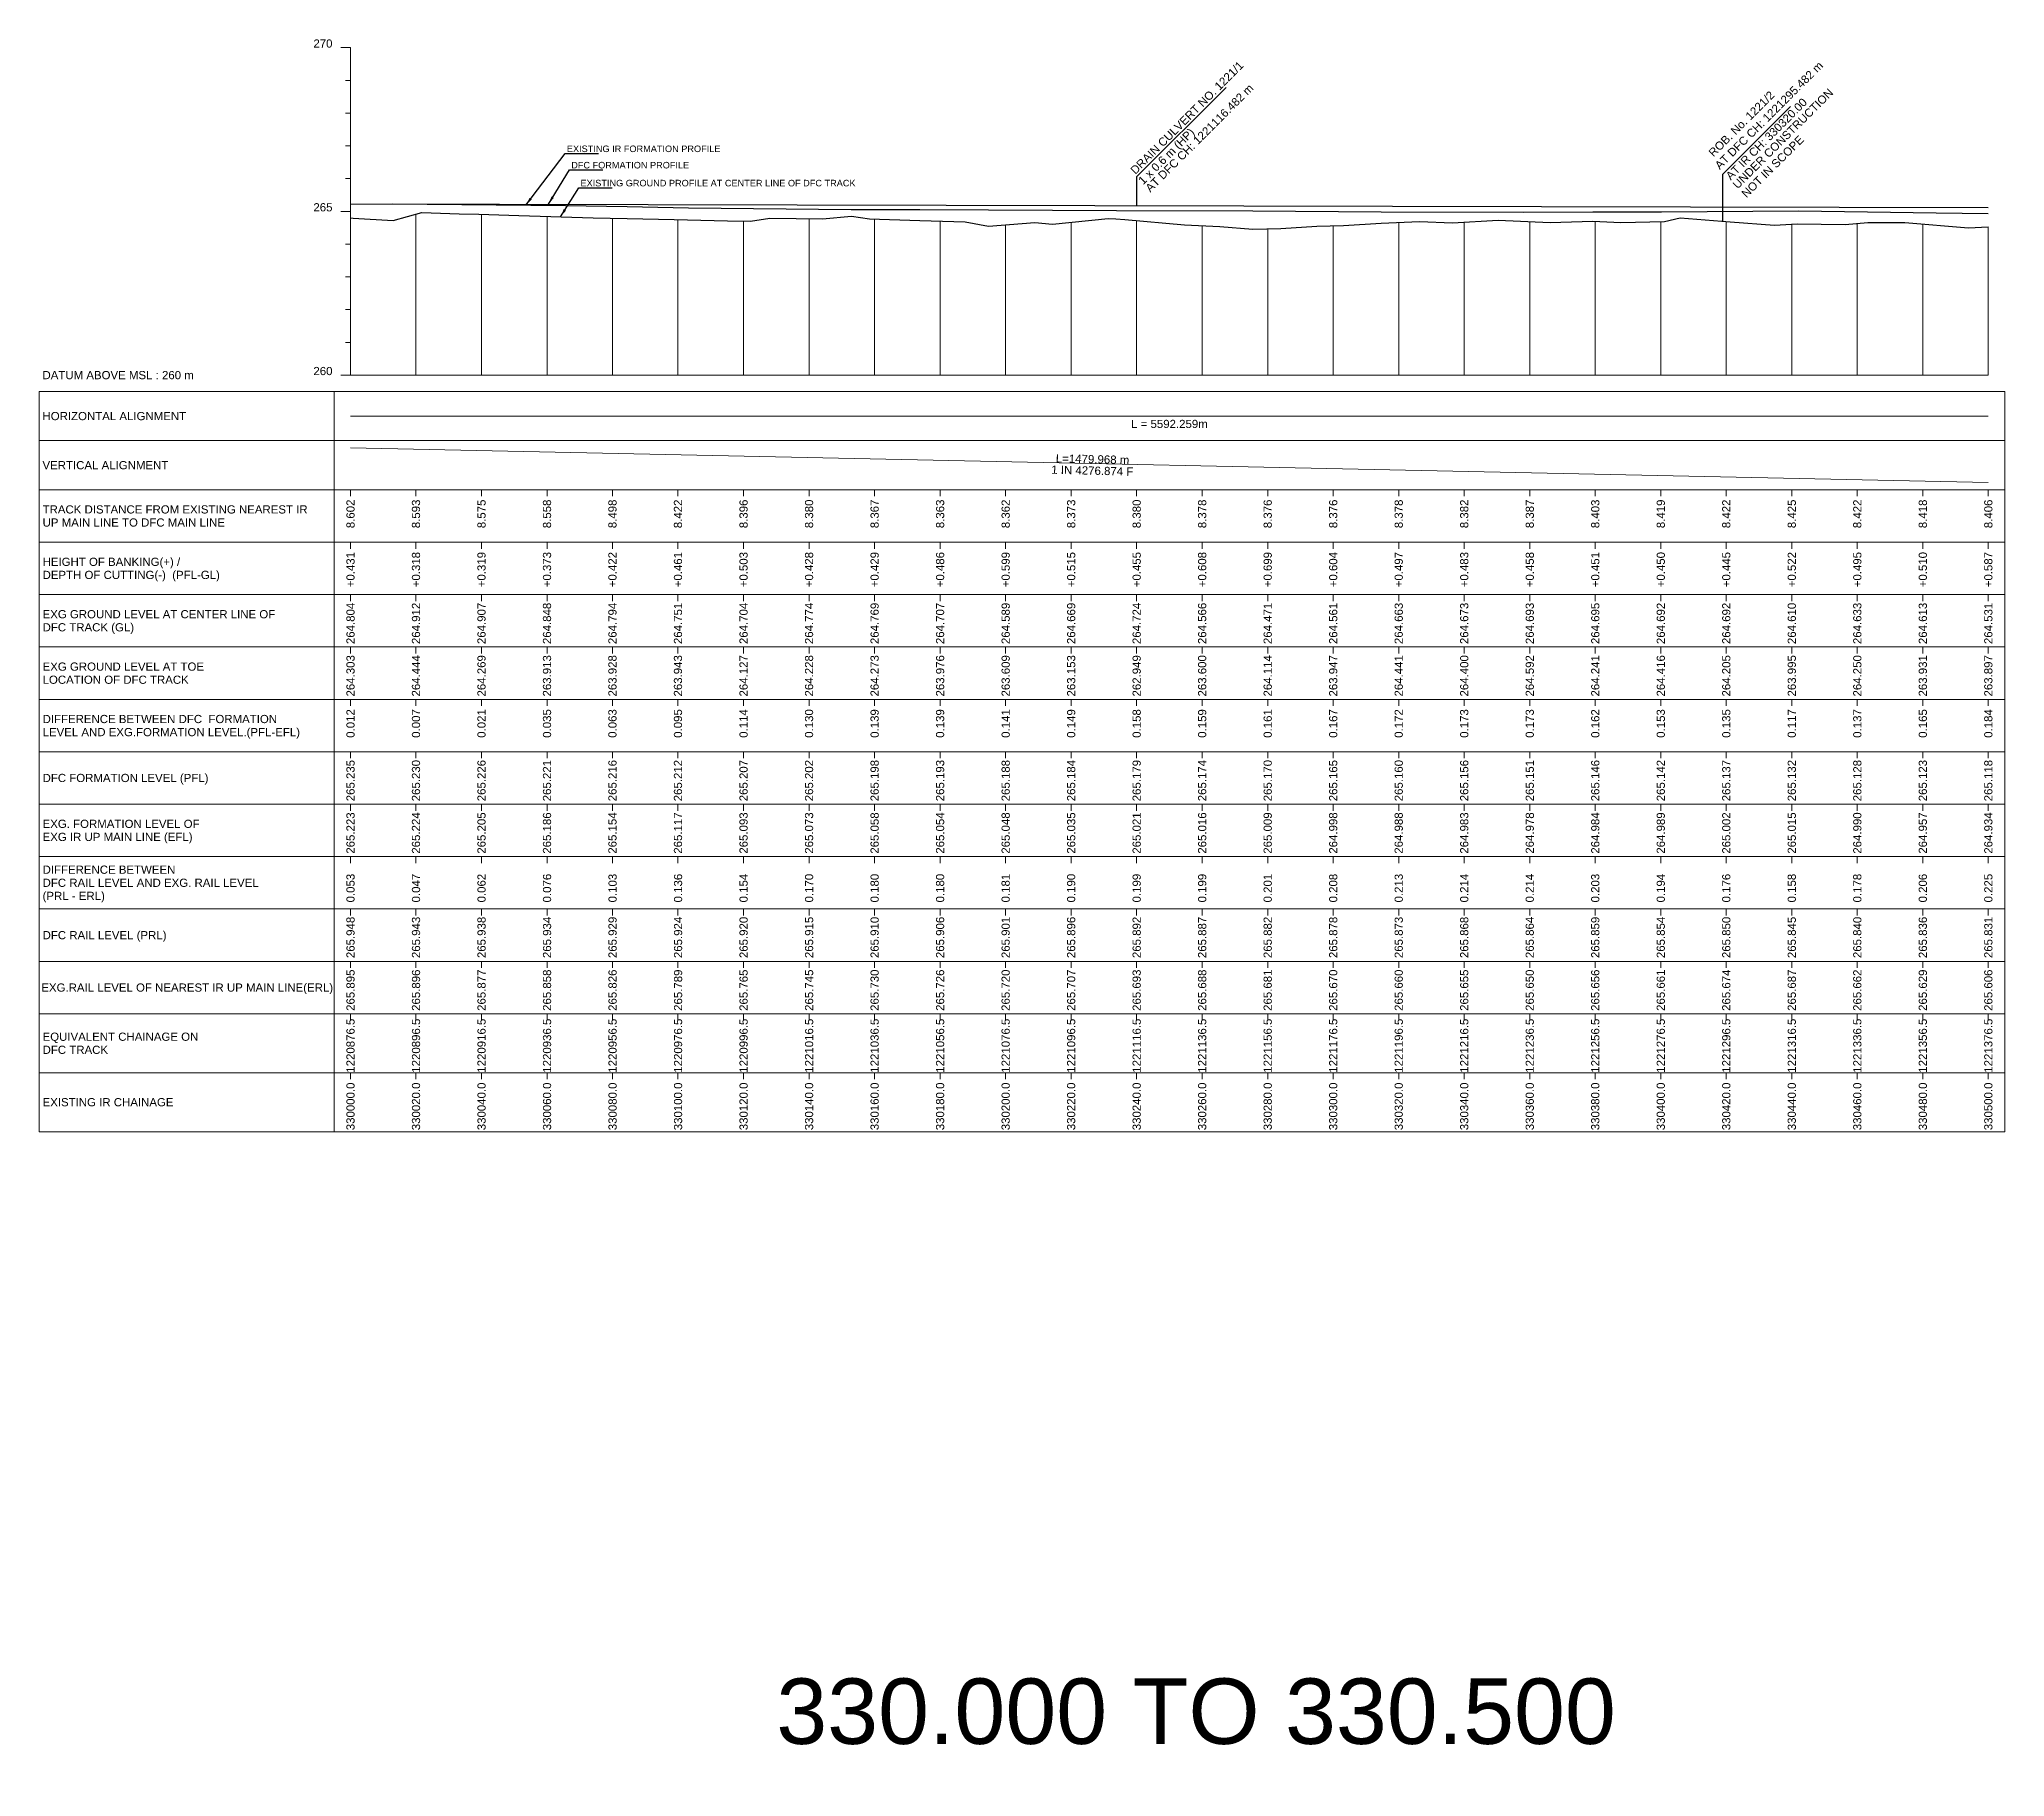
# Model space of a CAD drawing. Header units: metres. Extents: x 2905 to 23505, y -2719 to -1879.
# Drawn here: x 21905 to 22505, y -2428 to -1897 of the extents above; entities that cross this region are included whole.
import ezdxf
from ezdxf.enums import TextEntityAlignment as Align

# ---------------------------------------------------------------- set-up
doc = ezdxf.new("R2010")
doc.units = ezdxf.units.M
doc.header["$MEASUREMENT"] = 0
for name, color, linetype in [("LS BRIDGE'S", 7, 'Continuous'), ('LS DRAIN CULVERT', 10, 'Continuous'), ('ref text', 3, 'Continuous')]:
    doc.layers.add(name, color=color, linetype=linetype)
for name, color, linetype, lineweight in [('LS CUT FILL', 10, 'Continuous', 0), ('LS DATUM', 7, 'Continuous', 0), ('LS DATUM X', 7, 'Continuous', 0), ('LS DATUM Y', 7, 'Continuous', 0), ('LS DIFF. EXG.RL & PRO. RL', 10, 'Continuous', 0), ('LS DIFF. PFL & EFL', 10, 'Continuous', 0), ('LS EXG FL', 7, 'Continuous', 0), ('LS EXG GL', 7, 'Continuous', 0), ('LS EXG GL AT PRO TOE', 7, 'Continuous', 0), ('LS EXG IR CH', 7, 'Continuous', 0), ('LS EXG RL', 7, 'Continuous', 0), ('LS EXG. FL', 7, 'Continuous', 0), ('LS EXG. GL', 7, 'Continuous', 0), ('LS EXG. GL AT PRO. TOE', 7, 'Continuous', 0), ('LS EXG. IR CH', 7, 'Continuous', 0), ('LS EXG. RL', 7, 'Continuous', 0), ('LS FRAME', 7, 'Continuous', 0), ('LS HORIZONTAL ALIGNMENT', 10, 'Continuous', 0), ('LS PFL-EFL', 10, 'Continuous', 0), ('LS PRL-ERL', 10, 'Continuous', 0), ('LS PRO FL', 10, 'Continuous', 0), ('LS PRO. CUT & FILL', 10, 'Continuous', 0), ('LS PRO. DFCC CH', 10, 'Continuous', 0), ('LS PRO. FL', 10, 'Continuous', 0), ('LS PRO. RL', 10, 'Continuous', 0), ('LS PROFILE EXG FL', 7, 'Continuous', 25), ('LS PROFILE EXG GL', 7, 'Continuous', 30), ('LS PROFILE PRO FL', 1, 'Continuous', 30), ('LS TICKS', 7, 'Continuous', 0), ('LS TRACK CENTER', 10, 'Continuous', 0), ("LS TRACK CENTER's", 10, 'Continuous', 0), ('LS VERTICAL ALIGNMENT', 10, 'Continuous', 0), ('Profile Grid', 7, 'Continuous', 0)]:
    doc.layers.add(name, color=color, linetype=linetype, lineweight=lineweight)
doc.styles.get("Standard").update_dxf_attribs({"font": 'arial.ttf'})
doc.styles.add('Style-Arial', font='arial.ttf')
doc.styles.add('StyleArial', font='arial.ttf')
doc.dimstyles.get("Standard").update_dxf_attribs({"dimtxt": 5, "dimasz": 0.18, "dimexe": 0.18, "dimexo": 0.0625, "dimgap": 0.09, "dimtad": 0, "dimtih": 1, "dimtoh": 1, "dimdec": 4, "dimzin": 0, "dimdsep": 46, "dimtxsty": 'Standard', "dimcen": 0.09, "dimadec": 0, "dimazin": 0, "dimtfac": 1, "dimtdec": 4, "dimtofl": 0, "dimtmove": 0, "dimatfit": 3, "dimfxl": 1, "dimtolj": 1, "dimtzin": 0, "dimarcsym": 0})

msp = doc.modelspace()

# ---------------------------------------------------------------- texts
at = {"layer": "LS BRIDGE'S", "color": 10}
for s, p in [('AT DFC CH: 1221295.482 m', (22418.02, -1937.38)), ('ROB. No. 1221/2', (22416.09, -1933.54))]:
    msp.add_text(s, height=2.5, rotation=44.86671, dxfattribs=at).set_placement(p)
at = {"layer": "LS BRIDGE'S", "color": 5}
for s, p in [('UNDER CONSTRUCTION ', (22423.46, -1943.3)), ('NOT IN SCOPE', (22426.17, -1946.01))]:
    msp.add_text(s, height=2.5, rotation=44.86671, dxfattribs=at).set_placement(p)
at = {"layer": "LS BRIDGE'S"}
msp.add_text('AT IR CH: 330320.00', height=2.5, rotation=45.16594, dxfattribs=at).set_placement((22421.36, -1940.61))
at = {"layer": 'LS CUT FILL', "lineweight": 0, "style": 'Style-Arial'}
for s, p in [('+0.431', (22000, -2054)), ('+0.318', (22019.99, -2054)), ('+0.319', (22039.99, -2054)), ('+0.373', (22059.99, -2054)), ('+0.422', (22079.97, -2054)), ('+0.461', (22099.97, -2054)), ('+0.503', (22119.99, -2054)), ('+0.428', (22139.99, -2054)), ('+0.429', (22160, -2054)), ('+0.486', (22180, -2054)), ('+0.599', (22200.01, -2054)), ('+0.515', (22220.01, -2054)), ('+0.455', (22240, -2054)), ('+0.608', (22260, -2054)), ('+0.699', (22280, -2054)), ('+0.604', (22300, -2054)), ('+0.497', (22320, -2054)), ('+0.483', (22340, -2054)), ('+0.458', (22360.01, -2054)), ('+0.451', (22380.01, -2054)), ('+0.450', (22400.01, -2054)), ('+0.445', (22420, -2054)), ('+0.522', (22440, -2054)), ('+0.495', (22460, -2054)), ('+0.510', (22480, -2054)), ('+0.587', (22500, -2054))]:
    msp.add_text(s, height=2.5, rotation=90, dxfattribs=at).set_placement(p, align=Align.MIDDLE_RIGHT)
at = {"layer": 'LS DATUM', "color": 7, "style": 'StyleArial'}
msp.add_text('DATUM ABOVE MSL : 260 m', height=2.5, rotation=0.00003, dxfattribs=at).set_placement((21905.97, -2000), align=Align.MIDDLE_LEFT)
at = {"layer": 'LS DATUM Y', "color": 7, "lineweight": 0, "style": 'Style-Arial'}
for s, p in [('270', (21994.5, -1900)), ('270', (21994.5, -1900)), ('265', (21994.5, -1950)), ('260', (21994.5, -2000))]:
    msp.add_text(s, height=2.5, dxfattribs=at).set_placement(p, align=Align.RIGHT)
at = {"layer": 'LS DIFF. EXG.RL & PRO. RL', "color": 10, "style": 'StyleArial'}
for s, p in [('DIFFERENCE BETWEEN ', (21906, -2151)), ('DFC RAIL LEVEL AND EXG. RAIL LEVEL ', (21906, -2155)), ('(PRL - ERL)', (21906, -2159))]:
    msp.add_text(s, height=2.5, rotation=0.00003, dxfattribs=at).set_placement(p, align=Align.MIDDLE_LEFT)
at = {"layer": 'LS DIFF. PFL & EFL', "color": 10, "style": 'StyleArial'}
for s, p in [('DIFFERENCE BETWEEN DFC  FORMATION ', (21906, -2105)), ('LEVEL AND EXG.FORMATION LEVEL.(PFL-EFL)', (21906, -2109))]:
    msp.add_text(s, height=2.5, rotation=0.00003, dxfattribs=at).set_placement(p, align=Align.MIDDLE_LEFT)
at = {"layer": 'LS DRAIN CULVERT'}
for s, p in [('DRAIN CULVERT NO. 1221/1', (22239.61, -1938.87)), ('AT DFC CH: 1221116.482 m', (22244.17, -1944.31)), ('1 x 0.6 m (HP)', (22241.97, -1942.02))]:
    msp.add_text(s, height=2.5, rotation=44.95988, dxfattribs=at).set_placement(p)
at = {"layer": 'LS EXG FL', "style": 'StyleArial'}
for s, p in [('EXG. FORMATION LEVEL OF', (21906, -2137)), ('EXG IR UP MAIN LINE (EFL)', (21906, -2141))]:
    msp.add_text(s, height=2.5, rotation=0.00003, dxfattribs=at).set_placement(p, align=Align.MIDDLE_LEFT)
at = {"layer": 'LS EXG GL', "lineweight": 0, "style": 'Style-Arial'}
for s, p in [('264.804', (22000, -2069.5)), ('264.912', (22019.99, -2069.5)), ('264.907', (22039.99, -2069.5)), ('264.848', (22059.99, -2069.5)), ('264.794', (22079.97, -2069.5)), ('264.751', (22099.97, -2069.5)), ('264.704', (22119.99, -2069.5)), ('264.774', (22139.99, -2069.5)), ('264.769', (22160, -2069.5)), ('264.707', (22180, -2069.5)), ('264.589', (22200.01, -2069.5)), ('264.669', (22220.01, -2069.5)), ('264.724', (22240, -2069.5)), ('264.566', (22260, -2069.5)), ('264.471', (22280, -2069.5)), ('264.561', (22300, -2069.5)), ('264.663', (22320, -2069.5)), ('264.673', (22340, -2069.5)), ('264.693', (22360.01, -2069.5)), ('264.695', (22380.01, -2069.5)), ('264.692', (22400.01, -2069.5)), ('264.692', (22420, -2069.5)), ('264.610', (22440, -2069.5)), ('264.633', (22460, -2069.5)), ('264.613', (22480, -2069.5)), ('264.531', (22500, -2069.5))]:
    msp.add_text(s, height=2.5, rotation=90, dxfattribs=at).set_placement(p, align=Align.MIDDLE_RIGHT)
at = {"layer": 'LS EXG GL AT PRO TOE', "color": 7, "style": 'StyleArial'}
for s, p in [('EXG GROUND LEVEL AT TOE', (21906, -2089)), ('LOCATION OF DFC TRACK', (21906, -2093))]:
    msp.add_text(s, height=2.5, rotation=0.00003, dxfattribs=at).set_placement(p, align=Align.MIDDLE_LEFT)
at = {"layer": 'LS EXG IR CH', "style": 'Style-Arial'}
for s, p in [('330000.0', (22000, -2216)), ('330020.0', (22020, -2216)), ('330040.0', (22040, -2216)), ('330060.0', (22060, -2216)), ('330080.0', (22080, -2216)), ('330100.0', (22100, -2216)), ('330120.0', (22120, -2216)), ('330140.0', (22140, -2216)), ('330160.0', (22160, -2216)), ('330180.0', (22180, -2216)), ('330200.0', (22200, -2216)), ('330220.0', (22220, -2216)), ('330240.0', (22240, -2216)), ('330260.0', (22260, -2216)), ('330280.0', (22280, -2216)), ('330300.0', (22300, -2216)), ('330320.0', (22320, -2216)), ('330340.0', (22340, -2216)), ('330360.0', (22360, -2216)), ('330380.0', (22380, -2216)), ('330400.0', (22400, -2216)), ('330420.0', (22420, -2216)), ('330440.0', (22440, -2216)), ('330460.0', (22460, -2216)), ('330480.0', (22480, -2216)), ('330500.0', (22500, -2216))]:
    msp.add_text(s, height=2.5, rotation=90, dxfattribs=at).set_placement(p, align=Align.MIDDLE_RIGHT)
at = {"layer": 'LS EXG RL', "style": 'Style-Arial'}
for s, p in [('265.895', (22000, -2181.5)), ('265.896', (22020, -2181.5)), ('265.877', (22040, -2181.5)), ('265.858', (22060, -2181.5)), ('265.826', (22080, -2181.5)), ('265.789', (22100, -2181.5)), ('265.765', (22120, -2181.5)), ('265.745', (22140, -2181.5)), ('265.730', (22160, -2181.5)), ('265.726', (22180, -2181.5)), ('265.720', (22200, -2181.5)), ('265.707', (22220, -2181.5)), ('265.693', (22240, -2181.5)), ('265.688', (22260, -2181.5)), ('265.681', (22280, -2181.5)), ('265.670', (22300, -2181.5)), ('265.660', (22320, -2181.5)), ('265.655', (22340, -2181.5)), ('265.650', (22360, -2181.5)), ('265.656', (22380, -2181.5)), ('265.661', (22400, -2181.5)), ('265.674', (22420, -2181.5)), ('265.687', (22440, -2181.5)), ('265.662', (22460, -2181.5)), ('265.629', (22480, -2181.5)), ('265.606', (22500, -2181.5))]:
    msp.add_text(s, height=2.5, rotation=90, dxfattribs=at).set_placement(p, align=Align.MIDDLE_RIGHT)
at = {"layer": 'LS EXG. FL'}
for s, p in [('265.223', (22000, -2133.5)), ('265.224', (22019.99, -2133.5)), ('265.205', (22039.99, -2133.5)), ('265.186', (22059.99, -2133.5)), ('265.154', (22079.97, -2133.5)), ('265.117', (22099.97, -2133.5)), ('265.093', (22119.99, -2133.5)), ('265.073', (22139.99, -2133.5)), ('265.058', (22160, -2133.5)), ('265.054', (22180, -2133.5)), ('265.048', (22200.01, -2133.5)), ('265.035', (22220.01, -2133.5)), ('265.021', (22240, -2133.5)), ('265.016', (22260, -2133.5)), ('265.009', (22280, -2133.5)), ('264.998', (22300, -2133.5)), ('264.988', (22320, -2133.5)), ('264.983', (22340, -2133.5)), ('264.978', (22360.01, -2133.5)), ('264.984', (22380.01, -2133.5)), ('264.989', (22400.01, -2133.5)), ('265.002', (22420, -2133.5)), ('265.015', (22440, -2133.5)), ('264.990', (22460, -2133.5)), ('264.957', (22480, -2133.5)), ('264.934', (22500, -2133.5))]:
    msp.add_text(s, height=2.5, rotation=90, dxfattribs=at).set_placement(p, align=Align.MIDDLE_RIGHT)
at = {"layer": 'LS EXG. GL', "color": 7, "style": 'StyleArial'}
for s, p in [('EXG GROUND LEVEL AT CENTER LINE OF ', (21906, -2073)), ('DFC TRACK (GL)', (21906, -2077))]:
    msp.add_text(s, height=2.5, rotation=0.00003, dxfattribs=at).set_placement(p, align=Align.MIDDLE_LEFT)
at = {"layer": 'LS EXG. GL AT PRO. TOE'}
for s, p in [('264.303', (22000, -2085.5)), ('264.444', (22019.99, -2085.5)), ('264.269', (22039.99, -2085.5)), ('263.913', (22059.99, -2085.5)), ('263.928', (22079.97, -2085.5)), ('263.943', (22099.97, -2085.5)), ('264.127', (22119.99, -2085.5)), ('264.228', (22139.99, -2085.5)), ('264.273', (22160, -2085.5)), ('263.976', (22180, -2085.5)), ('263.609', (22200.01, -2085.5)), ('263.153', (22220.01, -2085.5)), ('262.949', (22240, -2085.5)), ('263.600', (22260, -2085.5)), ('264.114', (22280, -2085.5)), ('263.947', (22300, -2085.5)), ('264.441', (22320, -2085.5)), ('264.400', (22340, -2085.5)), ('264.592', (22360.01, -2085.5)), ('264.241', (22380.01, -2085.5)), ('264.416', (22400.01, -2085.5)), ('264.205', (22420, -2085.5)), ('263.995', (22440, -2085.5)), ('264.250', (22460, -2085.5)), ('263.931', (22480, -2085.5)), ('263.897', (22500, -2085.5))]:
    msp.add_text(s, height=2.5, rotation=90, dxfattribs=at).set_placement(p, align=Align.MIDDLE_RIGHT)
at = {"layer": 'LS EXG. IR CH', "style": 'StyleArial'}
msp.add_text('EXISTING IR CHAINAGE', height=2.5, rotation=0.00003, dxfattribs=at).set_placement((21906, -2222), align=Align.MIDDLE_LEFT)
at = {"layer": 'LS EXG. RL', "style": 'StyleArial'}
msp.add_text('EXG.RAIL LEVEL OF NEAREST IR UP MAIN LINE(ERL)', height=2.5, rotation=0.00003, dxfattribs=at).set_placement((21905.61, -2187), align=Align.MIDDLE_LEFT)
at = {"layer": 'LS HORIZONTAL ALIGNMENT', "style": 'StyleArial'}
msp.add_text('HORIZONTAL ALIGNMENT', height=2.5, rotation=0.00003, dxfattribs=at).set_placement((21905.97, -2012.5), align=Align.MIDDLE_LEFT)
at = {"layer": 'LS HORIZONTAL ALIGNMENT', "lineweight": 0, "insert": (22250, -2014.92), "char_height": 2.5, "attachment_point": 5, "line_spacing_factor": 0.6, "style": 'Style-Arial'}
msp.add_mtext('L = 5592.259m', dxfattribs=at)
at = {"layer": 'LS PFL-EFL'}
for s, p in [('0.012', (22000, -2102)), ('0.007', (22019.99, -2102)), ('0.021', (22039.99, -2102)), ('0.035', (22059.99, -2102)), ('0.063', (22079.97, -2102)), ('0.095', (22099.97, -2102)), ('0.114', (22119.99, -2102)), ('0.130', (22139.99, -2102)), ('0.139', (22160, -2102)), ('0.139', (22180, -2102)), ('0.141', (22200.01, -2102)), ('0.149', (22220.01, -2102)), ('0.158', (22240, -2102)), ('0.159', (22260, -2102)), ('0.161', (22280, -2102)), ('0.167', (22300, -2102)), ('0.172', (22320, -2102)), ('0.173', (22340, -2102)), ('0.173', (22360.01, -2102)), ('0.162', (22380.01, -2102)), ('0.153', (22400.01, -2102)), ('0.135', (22420, -2102)), ('0.117', (22440, -2102)), ('0.137', (22460, -2102)), ('0.165', (22480, -2102)), ('0.184', (22500, -2102))]:
    msp.add_text(s, height=2.5, rotation=90, dxfattribs=at).set_placement(p, align=Align.MIDDLE_RIGHT)
at = {"layer": 'LS PRL-ERL'}
for s, p in [('0.053', (22001.25, -2161)), ('0.053', (22001.25, -2161)), ('0.047', (22021.25, -2161)), ('0.047', (22021.25, -2161)), ('0.062', (22041.25, -2161)), ('0.062', (22041.25, -2161)), ('0.076', (22061.25, -2161)), ('0.076', (22061.25, -2161)), ('0.103', (22081.25, -2161)), ('0.103', (22081.25, -2161)), ('0.136', (22101.25, -2161)), ('0.136', (22101.25, -2161)), ('0.154', (22121.25, -2161)), ('0.154', (22121.25, -2161)), ('0.170', (22141.25, -2161)), ('0.180', (22161.25, -2161)), ('0.180', (22181.25, -2161)), ('0.181', (22201.25, -2161)), ('0.181', (22201.25, -2161)), ('0.190', (22221.25, -2161)), ('0.199', (22241.25, -2161)), ('0.199', (22241.25, -2161)), ('0.199', (22261.25, -2161)), ('0.199', (22261.25, -2161)), ('0.201', (22281.25, -2161)), ('0.201', (22281.25, -2161)), ('0.208', (22301.25, -2161)), ('0.208', (22301.25, -2161)), ('0.213', (22321.25, -2161)), ('0.213', (22321.25, -2161)), ('0.214', (22341.25, -2161)), ('0.214', (22341.25, -2161)), ('0.214', (22361.25, -2161)), ('0.214', (22361.25, -2161)), ('0.203', (22381.25, -2161)), ('0.203', (22381.25, -2161)), ('0.194', (22401.25, -2161)), ('0.194', (22401.25, -2161)), ('0.176', (22421.25, -2161)), ('0.176', (22421.25, -2161)), ('0.158', (22441.25, -2161)), ('0.158', (22441.25, -2161)), ('0.178', (22461.25, -2161)), ('0.178', (22461.25, -2161)), ('0.206', (22481.25, -2161)), ('0.206', (22481.25, -2161)), ('0.225', (22501.25, -2161)), ('0.225', (22501.25, -2161)), ('0.17', (22141.25, -2161)), ('0.18', (22161.25, -2161)), ('0.18', (22181.25, -2161)), ('0.19', (22221.25, -2161))]:
    msp.add_text(s, height=2.5, rotation=90, dxfattribs=at).set_placement(p)
at = {"layer": 'LS PRO FL', "lineweight": 0, "style": 'Style-Arial'}
for s, p in [('265.235', (22000, -2117.5)), ('265.230', (22019.99, -2117.5)), ('265.226', (22039.99, -2117.5)), ('265.221', (22059.99, -2117.5)), ('265.216', (22079.97, -2117.5)), ('265.212', (22099.97, -2117.5)), ('265.207', (22119.99, -2117.5)), ('265.202', (22139.99, -2117.5)), ('265.198', (22160, -2117.5)), ('265.193', (22180, -2117.5)), ('265.188', (22200.01, -2117.5)), ('265.184', (22220.01, -2117.5)), ('265.179', (22240, -2117.5)), ('265.174', (22260, -2117.5)), ('265.170', (22280, -2117.5)), ('265.165', (22300, -2117.5)), ('265.160', (22320, -2117.5)), ('265.156', (22340, -2117.5)), ('265.151', (22360.01, -2117.5)), ('265.146', (22380.01, -2117.5)), ('265.142', (22400.01, -2117.5)), ('265.137', (22420, -2117.5)), ('265.132', (22440, -2117.5)), ('265.128', (22460, -2117.5)), ('265.123', (22480, -2117.5)), ('265.118', (22500, -2117.5))]:
    msp.add_text(s, height=2.5, rotation=90, dxfattribs=at).set_placement(p, align=Align.MIDDLE_RIGHT)
at = {"layer": 'LS PRO. CUT & FILL', "color": 10, "style": 'StyleArial'}
for s, p in [('HEIGHT OF BANKING(+) /', (21906, -2057)), ('DEPTH OF CUTTING(-)  (PFL-GL)', (21906, -2061))]:
    msp.add_text(s, height=2.5, rotation=0.00003, dxfattribs=at).set_placement(p, align=Align.MIDDLE_LEFT)
at = {"layer": 'LS PRO. DFCC CH', "color": 10, "style": 'Style-Arial'}
for s, p in [('EQUIVALENT CHAINAGE ON ', (21906, -2202)), ('DFC TRACK', (21906, -2206))]:
    msp.add_text(s, height=2.5, rotation=0.00003, dxfattribs=at).set_placement(p, align=Align.MIDDLE_LEFT)
at = {"layer": 'LS PRO. DFCC CH'}
for s, p in [('1220876.5', (22001.25, -2213)), ('1220896.5', (22021.25, -2213)), ('1220916.5', (22041.25, -2213)), ('1220936.5', (22061.25, -2213)), ('1220956.5', (22081.25, -2213)), ('1220976.5', (22101.25, -2213)), ('1220996.5', (22121.25, -2213)), ('1221016.5', (22141.25, -2213)), ('1221036.5', (22161.25, -2213)), ('1221056.5', (22181.25, -2213)), ('1221076.5', (22201.25, -2213)), ('1221096.5', (22221.25, -2213)), ('1221116.5', (22241.25, -2213)), ('1221136.5', (22261.25, -2213)), ('1221156.5', (22281.25, -2213)), ('1221176.5', (22301.25, -2213)), ('1221196.5', (22321.25, -2213)), ('1221216.5', (22341.25, -2213)), ('1221236.5', (22361.25, -2213)), ('1221256.5', (22381.25, -2213)), ('1221276.5', (22401.25, -2213)), ('1221296.5', (22421.25, -2213)), ('1221316.5', (22441.25, -2213)), ('1221336.5', (22461.25, -2213)), ('1221356.5', (22481.25, -2213)), ('1221376.5', (22501.25, -2213))]:
    msp.add_text(s, height=2.5, rotation=90, dxfattribs=at).set_placement(p)
at = {"layer": 'LS PRO. FL', "color": 10, "style": 'StyleArial'}
msp.add_text('DFC FORMATION LEVEL (PFL) ', height=2.5, rotation=0.00003, dxfattribs=at).set_placement((21906, -2123), align=Align.MIDDLE_LEFT)
at = {"layer": 'LS PRO. RL'}
for s, p in [('265.948', (22001.25, -2178)), ('265.943', (22021.25, -2178)), ('265.938', (22041.25, -2178)), ('265.934', (22061.25, -2178)), ('265.929', (22081.25, -2178)), ('265.924', (22101.25, -2178)), ('265.920', (22121.25, -2178)), ('265.915', (22141.25, -2178)), ('265.910', (22161.25, -2178)), ('265.906', (22181.25, -2178)), ('265.901', (22201.25, -2178)), ('265.896', (22221.25, -2178)), ('265.892', (22241.25, -2178)), ('265.887', (22261.25, -2178)), ('265.882', (22281.25, -2178)), ('265.878', (22301.25, -2178)), ('265.873', (22321.25, -2178)), ('265.868', (22341.25, -2178)), ('265.864', (22361.25, -2178)), ('265.859', (22381.25, -2178)), ('265.854', (22401.25, -2178)), ('265.850', (22421.25, -2178)), ('265.845', (22441.25, -2178)), ('265.840', (22461.25, -2178)), ('265.836', (22481.25, -2178)), ('265.831', (22501.25, -2178))]:
    msp.add_text(s, height=2.5, rotation=90, dxfattribs=at).set_placement(p)
at = {"layer": 'LS PRO. RL', "color": 10, "style": 'StyleArial'}
msp.add_text('DFC RAIL LEVEL (PRL)', height=2.5, rotation=0.00003, dxfattribs=at).set_placement((21906, -2171), align=Align.MIDDLE_LEFT)
at = {"layer": 'LS PROFILE EXG FL', "color": 7, "linetype": 'Continuous', "lineweight": 0, "style": 'Style-Arial'}
msp.add_text('EXISTING IR FORMATION PROFILE', height=2, dxfattribs=at).set_placement((22066.06, -1931.9))
at = {"layer": 'LS PROFILE EXG GL', "color": 7, "lineweight": 0, "style": 'Style-Arial'}
msp.add_text('EXISTING GROUND PROFILE AT CENTER LINE OF DFC TRACK', height=2, dxfattribs=at).set_placement((22070.21, -1942.37, 0))
at = {"layer": 'LS PROFILE PRO FL', "style": 'Style-Arial'}
msp.add_text(' DFC FORMATION PROFILE', height=2, dxfattribs=at).set_placement((22066.61, -1936.89, 0))
at = {"layer": 'LS TRACK CENTER'}
for s, p in [('8.602', (22000, -2038)), ('8.593', (22019.99, -2038)), ('8.575', (22039.99, -2038)), ('8.558', (22059.99, -2038)), ('8.498', (22079.97, -2038)), ('8.422', (22099.97, -2038)), ('8.396', (22119.99, -2038)), ('8.380', (22139.99, -2038)), ('8.367', (22160, -2038)), ('8.363', (22180, -2038)), ('8.362', (22200.01, -2038)), ('8.373', (22220.01, -2038)), ('8.380', (22240, -2038)), ('8.378', (22260, -2038)), ('8.376', (22280, -2038)), ('8.376', (22300, -2038)), ('8.378', (22320, -2038)), ('8.382', (22340, -2038)), ('8.387', (22360.01, -2038)), ('8.403', (22380.01, -2038)), ('8.419', (22400.01, -2038)), ('8.422', (22420, -2038)), ('8.425', (22440, -2038)), ('8.422', (22460, -2038)), ('8.418', (22480, -2038)), ('8.406', (22500, -2038))]:
    msp.add_text(s, height=2.5, rotation=90, dxfattribs=at).set_placement(p, align=Align.MIDDLE_RIGHT)
at = {"layer": "LS TRACK CENTER's", "color": 10, "style": 'StyleArial'}
for s, p in [('TRACK DISTANCE FROM EXISTING NEAREST IR ', (21906, -2041)), ('UP MAIN LINE TO DFC MAIN LINE', (21906, -2045))]:
    msp.add_text(s, height=2.5, rotation=0.00003, dxfattribs=at).set_placement(p, align=Align.MIDDLE_LEFT)
at = {"layer": 'LS VERTICAL ALIGNMENT', "style": 'StyleArial'}
msp.add_text('VERTICAL ALIGNMENT', height=2.5, rotation=0.00003, dxfattribs=at).set_placement((21905.97, -2027.5), align=Align.MIDDLE_LEFT)
at = {"layer": 'LS VERTICAL ALIGNMENT', "lineweight": 0, "insert": (22226.5, -2027.42), "char_height": 2.5, "attachment_point": 5, "rotation": 358.62123, "line_spacing_factor": 0.84, "style": 'Style-Arial'}
msp.add_mtext('L=1479.968 m\\P1 IN 4276.874 F', dxfattribs=at)
at = {"layer": 'ref text', "color": 3, "insert": (22130, -2418.23), "char_height": 20, "width": 256.3165, "attachment_point": 7, "bg_fill": 3, "box_fill_scale": 1.5, "bg_fill_color": 256, "bg_fill_transparency": 0}
msp.add_mtext('330.000 TO 330.500', dxfattribs=at)

# ---------------------------------------------------------------- linework, layer by layer
at = {"layer": "LS BRIDGE'S"}
for p, q in [((22419, -1938.59), (22439.65, -1917.95)), ((22419, -1953), (22419, -1938.59))]:
    msp.add_line(p, q, dxfattribs=at)
at = {"layer": 'LS DATUM X', "color": 7, "linetype": 'Continuous', "lineweight": 0}
msp.add_line((22000, -2000), (22500, -2000), dxfattribs=at)
at = {"layer": 'LS DATUM Y', "color": 7, "linetype": 'Continuous', "lineweight": 0}
for p, q in [((21997, -1900), (22000, -1900)), ((21997, -1900), (22000, -1900)), ((22000, -2000), (22000, -1900)), ((21998.5, -1910), (22000, -1910)), ((21998.5, -1920), (22000, -1920)), ((21998.5, -1930), (22000, -1930)), ((21998.5, -1940), (22000, -1940)), ((21997, -1950), (22000, -1950)), ((21998.5, -1960), (22000, -1960)), ((21998.5, -1970), (22000, -1970)), ((21998.5, -1980), (22000, -1980)), ((21998.5, -1990), (22000, -1990)), ((21997, -2000), (22000, -2000))]:
    msp.add_line(p, q, dxfattribs=at)
at = {"layer": 'LS DRAIN CULVERT'}
msp.add_lwpolyline([(22267.33, -1912.15), (22240, -1939.48), (22240, -1948.21)], dxfattribs=at)
at = {"layer": 'LS FRAME'}
for points in [[(21995, -2231), (21905, -2231), (21905, -2005)], [(21905, -2005), (21995, -2005)], [(21995, -2020), (21905, -2020)], [(21995, -2035), (21905, -2035)], [(21995, -2051), (21905, -2051)], [(21905, -2051), (21995, -2051)], [(21995, -2067), (21905, -2067)], [(21905, -2067), (21995, -2067)], [(21995, -2083), (21905, -2083)], [(21905, -2083), (21995, -2083)], [(21995, -2099), (21905, -2099)], [(21995, -2115), (21905, -2115)], [(21905, -2115), (21995, -2115)], [(21995, -2131), (21905, -2131)], [(21905, -2131), (21995, -2131)], [(21995, -2147), (21905, -2147)], [(21905, -2147), (21995, -2147)], [(21995, -2163), (21905, -2163)], [(21905, -2163), (21995, -2163)], [(21995, -2179), (21905, -2179)], [(21995, -2195), (21905, -2195)], [(21995, -2213), (21905, -2213)]]:
    msp.add_lwpolyline(points, dxfattribs=at)
at = {"layer": 'LS FRAME', "color": 7, "linetype": 'Continuous', "lineweight": 0, "flags": 128}
for points in [[(21995, -2020), (22505, -2020), (22505, -2005), (21995, -2005), (21995, -2020)], [(21995, -2035), (22505, -2035), (22505, -2020), (21995, -2020), (21995, -2035)], [(21995, -2051), (22505, -2051), (22505, -2035), (21995, -2035), (21995, -2051)], [(21995, -2067), (22505, -2067), (22505, -2051), (21995, -2051), (21995, -2067)], [(21995, -2083), (22505, -2083), (22505, -2067), (21995, -2067), (21995, -2083)], [(21995, -2099), (22505, -2099), (22505, -2083), (21995, -2083), (21995, -2099)], [(21995, -2115), (22505, -2115), (22505, -2099), (21995, -2099), (21995, -2115)], [(21995, -2131), (22505, -2131), (22505, -2115), (21995, -2115), (21995, -2131)], [(21995, -2147), (22505, -2147), (22505, -2131), (21995, -2131), (21995, -2147)], [(21995, -2163), (22505, -2163), (22505, -2147), (21995, -2147), (21995, -2163)], [(21995, -2179), (22505, -2179), (22505, -2163), (21995, -2163), (21995, -2179)], [(21995, -2195), (22505, -2195), (22505, -2179), (21995, -2179), (21995, -2195)], [(21995, -2213), (22505, -2213), (22505, -2195), (21995, -2195), (21995, -2213)], [(21995, -2231), (22505, -2231), (22505, -2213), (21995, -2213), (21995, -2231)]]:
    msp.add_lwpolyline(points, close=True, dxfattribs=at)
at = {"layer": 'LS FRAME', "color": 7, "linetype": 'Continuous', "lineweight": 0}
msp.add_3dface([(21995, -2099), (21915, -2099), (21915, -2099)], dxfattribs=at)
at = {"layer": 'LS HORIZONTAL ALIGNMENT', "lineweight": 0, "flags": 128}
msp.add_lwpolyline([(22000, -2012.5), (22500, -2012.5)], dxfattribs=at)
at = {"layer": 'LS PROFILE EXG FL'}
msp.add_lwpolyline([(22000, -1947.77), (22012.82, -1947.69), (22065.62, -1948.19), (22084.43, -1948.54), (22103.23, -1948.89), (22152.84, -1949.4), (22173.83, -1949.44), (22194.82, -1949.49), (22214.31, -1949.6), (22233.8, -1949.77), (22275.44, -1949.88), (22314.64, -1950.1), (22358.24, -1950.22), (22379.26, -1950.16), (22400.27, -1950.11), (22442.09, -1949.83), (22463.08, -1950.14), (22484.07, -1950.49), (22500, -1950.66)], dxfattribs=at)
at = {"layer": 'LS PROFILE EXG GL', "flags": 128}
msp.add_lwpolyline([(22000, -1951.96), (22000.84, -1952.03), (22013.04, -1952.78), (22021.82, -1950.38), (22033.14, -1950.72), (22039.22, -1950.9), (22051.42, -1951.26), (22074.07, -1951.94), (22084.43, -1952.16), (22098.8, -1952.45), (22115.1, -1952.91), (22122.07, -1952.98), (22128.03, -1952.12), (22144.13, -1952.31), (22152.95, -1951.46), (22158.48, -1952.26), (22173.83, -1952.74), (22187.65, -1953.17), (22194.82, -1954.51), (22208.91, -1953.42), (22214.31, -1953.91), (22231.31, -1952.13), (22233.65, -1952.27), (22236.43, -1952.44), (22254.62, -1954.09), (22265.38, -1954.58), (22275.49, -1955.4), (22284, -1955.19), (22295.04, -1954.5), (22303.19, -1954.32), (22314.62, -1953.6), (22326.35, -1953.09), (22336.44, -1953.49), (22350.32, -1952.65), (22366.28, -1953.35), (22379.26, -1953.01), (22387.78, -1953.41), (22401.16, -1953.05), (22405.96, -1951.97), (22421.18, -1953.17), (22434.72, -1954.24), (22441.64, -1953.79), (22456.32, -1954.02), (22463.17, -1953.36), (22474.56, -1953.42), (22493.94, -1955.03), (22500, -1954.69)], dxfattribs=at)
at = {"layer": 'LS PROFILE PRO FL'}
msp.add_line((22000, -1947.65), (22500, -1948.82), dxfattribs=at)
at = {"layer": 'LS TICKS', "color": 7, "linetype": 'Continuous', "lineweight": 0, "flags": 128}
for points in [[(22000, -2037), (22000, -2035)], [(22019.99, -2037), (22019.99, -2035)], [(22039.99, -2037), (22039.99, -2035)], [(22059.99, -2037), (22059.99, -2035)], [(22079.97, -2037), (22079.97, -2035)], [(22099.97, -2037), (22099.97, -2035)], [(22119.99, -2037), (22119.99, -2035)], [(22139.99, -2037), (22139.99, -2035)], [(22160, -2037), (22160, -2035)], [(22180, -2037), (22180, -2035)], [(22200.01, -2037), (22200.01, -2035)], [(22220.01, -2037), (22220.01, -2035)], [(22240, -2037), (22240, -2035)], [(22260, -2037), (22260, -2035)], [(22280, -2037), (22280, -2035)], [(22300, -2037), (22300, -2035)], [(22320, -2037), (22320, -2035)], [(22340, -2037), (22340, -2035)], [(22360.01, -2037), (22360.01, -2035)], [(22380.01, -2037), (22380.01, -2035)], [(22400.01, -2037), (22400.01, -2035)], [(22420, -2037), (22420, -2035)], [(22440, -2037), (22440, -2035)], [(22460, -2037), (22460, -2035)], [(22480, -2037), (22480, -2035)], [(22500, -2037), (22500, -2035)], [(22000, -2053), (22000, -2051)], [(22019.99, -2053), (22019.99, -2051)], [(22039.99, -2053), (22039.99, -2051)], [(22059.99, -2053), (22059.99, -2051)], [(22079.97, -2053), (22079.97, -2051)], [(22099.97, -2053), (22099.97, -2051)], [(22119.99, -2053), (22119.99, -2051)], [(22139.99, -2053), (22139.99, -2051)], [(22160, -2053), (22160, -2051)], [(22180, -2053), (22180, -2051)], [(22200.01, -2053), (22200.01, -2051)], [(22220.01, -2053), (22220.01, -2051)], [(22240, -2053), (22240, -2051)], [(22260, -2053), (22260, -2051)], [(22280, -2053), (22280, -2051)], [(22300, -2053), (22300, -2051)], [(22320, -2053), (22320, -2051)], [(22340, -2053), (22340, -2051)], [(22360.01, -2053), (22360.01, -2051)], [(22380.01, -2053), (22380.01, -2051)], [(22400.01, -2053), (22400.01, -2051)], [(22420, -2053), (22420, -2051)], [(22440, -2053), (22440, -2051)], [(22460, -2053), (22460, -2051)], [(22480, -2053), (22480, -2051)], [(22500, -2053), (22500, -2051)], [(22000, -2069), (22000, -2067)], [(22019.99, -2069), (22019.99, -2067)], [(22039.99, -2069), (22039.99, -2067)], [(22059.99, -2069), (22059.99, -2067)], [(22079.97, -2069), (22079.97, -2067)], [(22099.97, -2069), (22099.97, -2067)], [(22119.99, -2069), (22119.99, -2067)], [(22139.99, -2069), (22139.99, -2067)], [(22160, -2069), (22160, -2067)], [(22180, -2069), (22180, -2067)], [(22200.01, -2069), (22200.01, -2067)], [(22220.01, -2069), (22220.01, -2067)], [(22240, -2069), (22240, -2067)], [(22260, -2069), (22260, -2067)], [(22280, -2069), (22280, -2067)], [(22300, -2069), (22300, -2067)], [(22320, -2069), (22320, -2067)], [(22340, -2069), (22340, -2067)], [(22360.01, -2069), (22360.01, -2067)], [(22380.01, -2069), (22380.01, -2067)], [(22400.01, -2069), (22400.01, -2067)], [(22420, -2069), (22420, -2067)], [(22440, -2069), (22440, -2067)], [(22460, -2069), (22460, -2067)], [(22480, -2069), (22480, -2067)], [(22500, -2069), (22500, -2067)], [(22000, -2085), (22000, -2083)], [(22019.99, -2085), (22019.99, -2083)], [(22039.99, -2085), (22039.99, -2083)], [(22059.99, -2085), (22059.99, -2083)], [(22079.97, -2085), (22079.97, -2083)], [(22099.97, -2085), (22099.97, -2083)], [(22119.99, -2085), (22119.99, -2083)], [(22139.99, -2085), (22139.99, -2083)], [(22160, -2085), (22160, -2083)], [(22180, -2085), (22180, -2083)], [(22200.01, -2085), (22200.01, -2083)], [(22220.01, -2085), (22220.01, -2083)], [(22240, -2085), (22240, -2083)], [(22260, -2085), (22260, -2083)], [(22280, -2085), (22280, -2083)], [(22300, -2085), (22300, -2083)], [(22320, -2085), (22320, -2083)], [(22340, -2085), (22340, -2083)], [(22360.01, -2085), (22360.01, -2083)], [(22380.01, -2085), (22380.01, -2083)], [(22400.01, -2085), (22400.01, -2083)], [(22420, -2085), (22420, -2083)], [(22440, -2085), (22440, -2083)], [(22460, -2085), (22460, -2083)], [(22480, -2085), (22480, -2083)], [(22500, -2085), (22500, -2083)], [(22000, -2101), (22000, -2099)], [(22019.99, -2101), (22019.99, -2099)], [(22039.99, -2101), (22039.99, -2099)], [(22059.99, -2101), (22059.99, -2099)], [(22079.97, -2101), (22079.97, -2099)], [(22099.97, -2101), (22099.97, -2099)], [(22119.99, -2101), (22119.99, -2099)], [(22139.99, -2101), (22139.99, -2099)], [(22160, -2101), (22160, -2099)], [(22180, -2101), (22180, -2099)], [(22200.01, -2101), (22200.01, -2099)], [(22220.01, -2101), (22220.01, -2099)], [(22240, -2101), (22240, -2099)], [(22260, -2101), (22260, -2099)], [(22280, -2101), (22280, -2099)], [(22300, -2101), (22300, -2099)], [(22320, -2101), (22320, -2099)], [(22340, -2101), (22340, -2099)], [(22360.01, -2101), (22360.01, -2099)], [(22380.01, -2101), (22380.01, -2099)], [(22400.01, -2101), (22400.01, -2099)], [(22420, -2101), (22420, -2099)], [(22440, -2101), (22440, -2099)], [(22460, -2101), (22460, -2099)], [(22480, -2101), (22480, -2099)], [(22500, -2101), (22500, -2099)], [(22000, -2117), (22000, -2115)], [(22019.99, -2117), (22019.99, -2115)], [(22039.99, -2117), (22039.99, -2115)], [(22059.99, -2117), (22059.99, -2115)], [(22079.97, -2117), (22079.97, -2115)], [(22099.97, -2117), (22099.97, -2115)], [(22119.99, -2117), (22119.99, -2115)], [(22139.99, -2117), (22139.99, -2115)], [(22160, -2117), (22160, -2115)], [(22180, -2117), (22180, -2115)], [(22200.01, -2117), (22200.01, -2115)], [(22220.01, -2117), (22220.01, -2115)], [(22240, -2117), (22240, -2115)], [(22260, -2117), (22260, -2115)], [(22280, -2117), (22280, -2115)], [(22300, -2117), (22300, -2115)], [(22320, -2117), (22320, -2115)], [(22340, -2117), (22340, -2115)], [(22360.01, -2117), (22360.01, -2115)], [(22380.01, -2117), (22380.01, -2115)], [(22400.01, -2117), (22400.01, -2115)], [(22420, -2117), (22420, -2115)], [(22440, -2117), (22440, -2115)], [(22460, -2117), (22460, -2115)], [(22480, -2117), (22480, -2115)], [(22500, -2117), (22500, -2115)], [(22000, -2133), (22000, -2131)], [(22019.99, -2133), (22019.99, -2131)], [(22039.99, -2133), (22039.99, -2131)], [(22059.99, -2133), (22059.99, -2131)], [(22079.97, -2133), (22079.97, -2131)], [(22099.97, -2133), (22099.97, -2131)], [(22119.99, -2133), (22119.99, -2131)], [(22139.99, -2133), (22139.99, -2131)], [(22160, -2133), (22160, -2131)], [(22180, -2133), (22180, -2131)], [(22200.01, -2133), (22200.01, -2131)], [(22220.01, -2133), (22220.01, -2131)], [(22240, -2133), (22240, -2131)], [(22260, -2133), (22260, -2131)], [(22280, -2133), (22280, -2131)], [(22300, -2133), (22300, -2131)], [(22320, -2133), (22320, -2131)], [(22340, -2133), (22340, -2131)], [(22360.01, -2133), (22360.01, -2131)], [(22380.01, -2133), (22380.01, -2131)], [(22400.01, -2133), (22400.01, -2131)], [(22420, -2133), (22420, -2131)], [(22440, -2133), (22440, -2131)], [(22460, -2133), (22460, -2131)], [(22480, -2133), (22480, -2131)], [(22500, -2133), (22500, -2131)], [(22000, -2149), (22000, -2147)], [(22019.99, -2149), (22019.99, -2147)], [(22039.99, -2149), (22039.99, -2147)], [(22059.99, -2149), (22059.99, -2147)], [(22079.97, -2149), (22079.97, -2147)], [(22099.97, -2149), (22099.97, -2147)], [(22119.99, -2149), (22119.99, -2147)], [(22139.99, -2149), (22139.99, -2147)], [(22160, -2149), (22160, -2147)], [(22180, -2149), (22180, -2147)], [(22200.01, -2149), (22200.01, -2147)], [(22220.01, -2149), (22220.01, -2147)], [(22240, -2149), (22240, -2147)], [(22260, -2149), (22260, -2147)], [(22280, -2149), (22280, -2147)], [(22300, -2149), (22300, -2147)], [(22320, -2149), (22320, -2147)], [(22340, -2149), (22340, -2147)], [(22360.01, -2149), (22360.01, -2147)], [(22380.01, -2149), (22380.01, -2147)], [(22400.01, -2149), (22400.01, -2147)], [(22420, -2149), (22420, -2147)], [(22440, -2149), (22440, -2147)], [(22460, -2149), (22460, -2147)], [(22480, -2149), (22480, -2147)], [(22500, -2149), (22500, -2147)], [(22000, -2165), (22000, -2163)], [(22019.99, -2165), (22019.99, -2163)], [(22039.99, -2165), (22039.99, -2163)], [(22059.99, -2165), (22059.99, -2163)], [(22079.97, -2165), (22079.97, -2163)], [(22099.97, -2165), (22099.97, -2163)], [(22119.99, -2165), (22119.99, -2163)], [(22139.99, -2165), (22139.99, -2163)], [(22160, -2165), (22160, -2163)], [(22180, -2165), (22180, -2163)], [(22200.01, -2165), (22200.01, -2163)], [(22220.01, -2165), (22220.01, -2163)], [(22240, -2165), (22240, -2163)], [(22260, -2165), (22260, -2163)], [(22280, -2165), (22280, -2163)], [(22300, -2165), (22300, -2163)], [(22320, -2165), (22320, -2163)], [(22340, -2165), (22340, -2163)], [(22360.01, -2165), (22360.01, -2163)], [(22380.01, -2165), (22380.01, -2163)], [(22400.01, -2165), (22400.01, -2163)], [(22420, -2165), (22420, -2163)], [(22440, -2165), (22440, -2163)], [(22460, -2165), (22460, -2163)], [(22480, -2165), (22480, -2163)], [(22500, -2165), (22500, -2163)], [(22000, -2181), (22000, -2179)], [(22019.99, -2181), (22019.99, -2179)], [(22039.99, -2181), (22039.99, -2179)], [(22059.99, -2181), (22059.99, -2179)], [(22079.97, -2181), (22079.97, -2179)], [(22099.97, -2181), (22099.97, -2179)], [(22119.99, -2181), (22119.99, -2179)], [(22139.99, -2181), (22139.99, -2179)], [(22160, -2181), (22160, -2179)], [(22180, -2181), (22180, -2179)], [(22200.01, -2181), (22200.01, -2179)], [(22220.01, -2181), (22220.01, -2179)], [(22240, -2181), (22240, -2179)], [(22260, -2181), (22260, -2179)], [(22280, -2181), (22280, -2179)], [(22300, -2181), (22300, -2179)], [(22320, -2181), (22320, -2179)], [(22340, -2181), (22340, -2179)], [(22360.01, -2181), (22360.01, -2179)], [(22380.01, -2181), (22380.01, -2179)], [(22400.01, -2181), (22400.01, -2179)], [(22420, -2181), (22420, -2179)], [(22440, -2181), (22440, -2179)], [(22460, -2181), (22460, -2179)], [(22480, -2181), (22480, -2179)], [(22500, -2181), (22500, -2179)], [(22000, -2197), (22000, -2195)], [(22019.99, -2197), (22019.99, -2195)], [(22039.99, -2197), (22039.99, -2195)], [(22059.99, -2197), (22059.99, -2195)], [(22079.97, -2197), (22079.97, -2195)], [(22099.97, -2197), (22099.97, -2195)], [(22119.99, -2197), (22119.99, -2195)], [(22139.99, -2197), (22139.99, -2195)], [(22160, -2197), (22160, -2195)], [(22180, -2197), (22180, -2195)], [(22200.01, -2197), (22200.01, -2195)], [(22220.01, -2197), (22220.01, -2195)], [(22240, -2197), (22240, -2195)], [(22260, -2197), (22260, -2195)], [(22280, -2197), (22280, -2195)], [(22300, -2197), (22300, -2195)], [(22320, -2197), (22320, -2195)], [(22340, -2197), (22340, -2195)], [(22360.01, -2197), (22360.01, -2195)], [(22380.01, -2197), (22380.01, -2195)], [(22400.01, -2197), (22400.01, -2195)], [(22420, -2197), (22420, -2195)], [(22440, -2197), (22440, -2195)], [(22460, -2197), (22460, -2195)], [(22480, -2197), (22480, -2195)], [(22500, -2197), (22500, -2195)], [(22000, -2215), (22000, -2213)], [(22019.99, -2215), (22019.99, -2213)], [(22039.99, -2215), (22039.99, -2213)], [(22059.99, -2215), (22059.99, -2213)], [(22079.97, -2215), (22079.97, -2213)], [(22099.97, -2215), (22099.97, -2213)], [(22119.99, -2215), (22119.99, -2213)], [(22139.99, -2215), (22139.99, -2213)], [(22160, -2215), (22160, -2213)], [(22180, -2215), (22180, -2213)], [(22200.01, -2215), (22200.01, -2213)], [(22220.01, -2215), (22220.01, -2213)], [(22240, -2215), (22240, -2213)], [(22260, -2215), (22260, -2213)], [(22280, -2215), (22280, -2213)], [(22300, -2215), (22300, -2213)], [(22320, -2215), (22320, -2213)], [(22340, -2215), (22340, -2213)], [(22360.01, -2215), (22360.01, -2213)], [(22380.01, -2215), (22380.01, -2213)], [(22400.01, -2215), (22400.01, -2213)], [(22420, -2215), (22420, -2213)], [(22440, -2215), (22440, -2213)], [(22460, -2215), (22460, -2213)], [(22480, -2215), (22480, -2213)], [(22500, -2215), (22500, -2213)]]:
    msp.add_lwpolyline(points, dxfattribs=at)
at = {"layer": 'LS VERTICAL ALIGNMENT', "linetype": 'Continuous', "lineweight": 0, "flags": 128}
msp.add_lwpolyline([(22000, -2022.25), (22500, -2032.75)], dxfattribs=at)
at = {"layer": 'Profile Grid', "linetype": 'Continuous', "lineweight": 0, "flags": 128}
for points in [[(22000, -2000), (22000, -1951.96)], [(22019.99, -2000), (22019.99, -1950.88)], [(22039.99, -2000), (22039.99, -1950.93)], [(22059.99, -2000), (22059.99, -1951.52)], [(22079.97, -2000), (22079.97, -1952.06)], [(22099.97, -2000), (22099.97, -1952.49)], [(22119.99, -2000), (22119.99, -1952.96)], [(22139.99, -2000), (22139.99, -1952.26)], [(22160, -2000), (22160, -1952.31)], [(22180, -2000), (22180, -1952.93)], [(22200.01, -2000), (22200.01, -1954.11)], [(22220.01, -2000), (22220.01, -1953.31)], [(22240, -2000), (22240, -1952.76)], [(22260, -2000), (22260, -1954.34)], [(22280, -2000), (22280, -1955.29)], [(22300, -2000), (22300, -1954.39)], [(22320, -2000), (22320, -1953.37)], [(22340, -2000), (22340, -1953.27)], [(22360.01, -2000), (22360.01, -1953.07)], [(22380.01, -2000), (22380.01, -1953.05)], [(22400.01, -2000), (22400.01, -1953.08)], [(22420, -2000), (22420, -1953.08)], [(22440, -2000), (22440, -1953.9)], [(22460, -2000), (22460, -1953.67)], [(22480, -2000), (22480, -1953.87)], [(22500, -2000), (22500, -1954.69)]]:
    msp.add_lwpolyline(points, dxfattribs=at)

msp.set_redraw_order([(e.dxf.handle, doc.entitydb.next_handle()) for e in msp.query("TEXT MTEXT ATTDEF DIMENSION ARC_DIMENSION")])  # texts and dimensions are drawn at this point

# ---------------------------------------------------------------- leaders
at = {"layer": 'LS PROFILE EXG FL', "color": 7, "lineweight": -3}
msp.add_leader([(22053.51, -1948.08), (22065.55, -1932.36), (22075.69, -1932.36)], dimstyle='Standard', override={"dimasz": 2.5, "dimexe": 0.25, "dimexo": 0.25, "dimgap": 0.25, "dimtad": 0, "dimtih": 0, "dimtoh": 0, "dimzin": 11, "dimadec": 4, "dimazin": 3, "dimatfit": 1, "dimfrac": 2, "dimtolj": 0, "dimtzin": 11}, dxfattribs=at)
at = {"layer": 'LS PROFILE EXG GL', "color": 7, "lineweight": -3}
msp.add_leader([(22064.11, -1951.64, 0), (22069.7, -1942.82, 0), (22079.84, -1942.82, 0)], dimstyle='Standard', override={"dimasz": 2.5, "dimexe": 0.25, "dimexo": 0.25, "dimgap": 0.25, "dimtad": 0, "dimtih": 0, "dimtoh": 0, "dimzin": 11, "dimadec": 4, "dimazin": 3, "dimatfit": 1, "dimfrac": 2, "dimtolj": 0, "dimtzin": 11}, dxfattribs=at)
at = {"layer": 'LS PROFILE PRO FL', "lineweight": -3}
msp.add_leader([(22060.41, -1947.79, 0), (22066.89, -1937.35, 0), (22077.03, -1937.35, 0)], dimstyle='Standard', override={"dimasz": 2.5, "dimexe": 0.25, "dimexo": 0.25, "dimgap": 0.25, "dimtad": 0, "dimtih": 0, "dimtoh": 0, "dimzin": 11, "dimadec": 4, "dimazin": 3, "dimatfit": 1, "dimfrac": 2, "dimtolj": 0, "dimtzin": 11}, dxfattribs=at)

doc.saveas('drawing.dxf')
